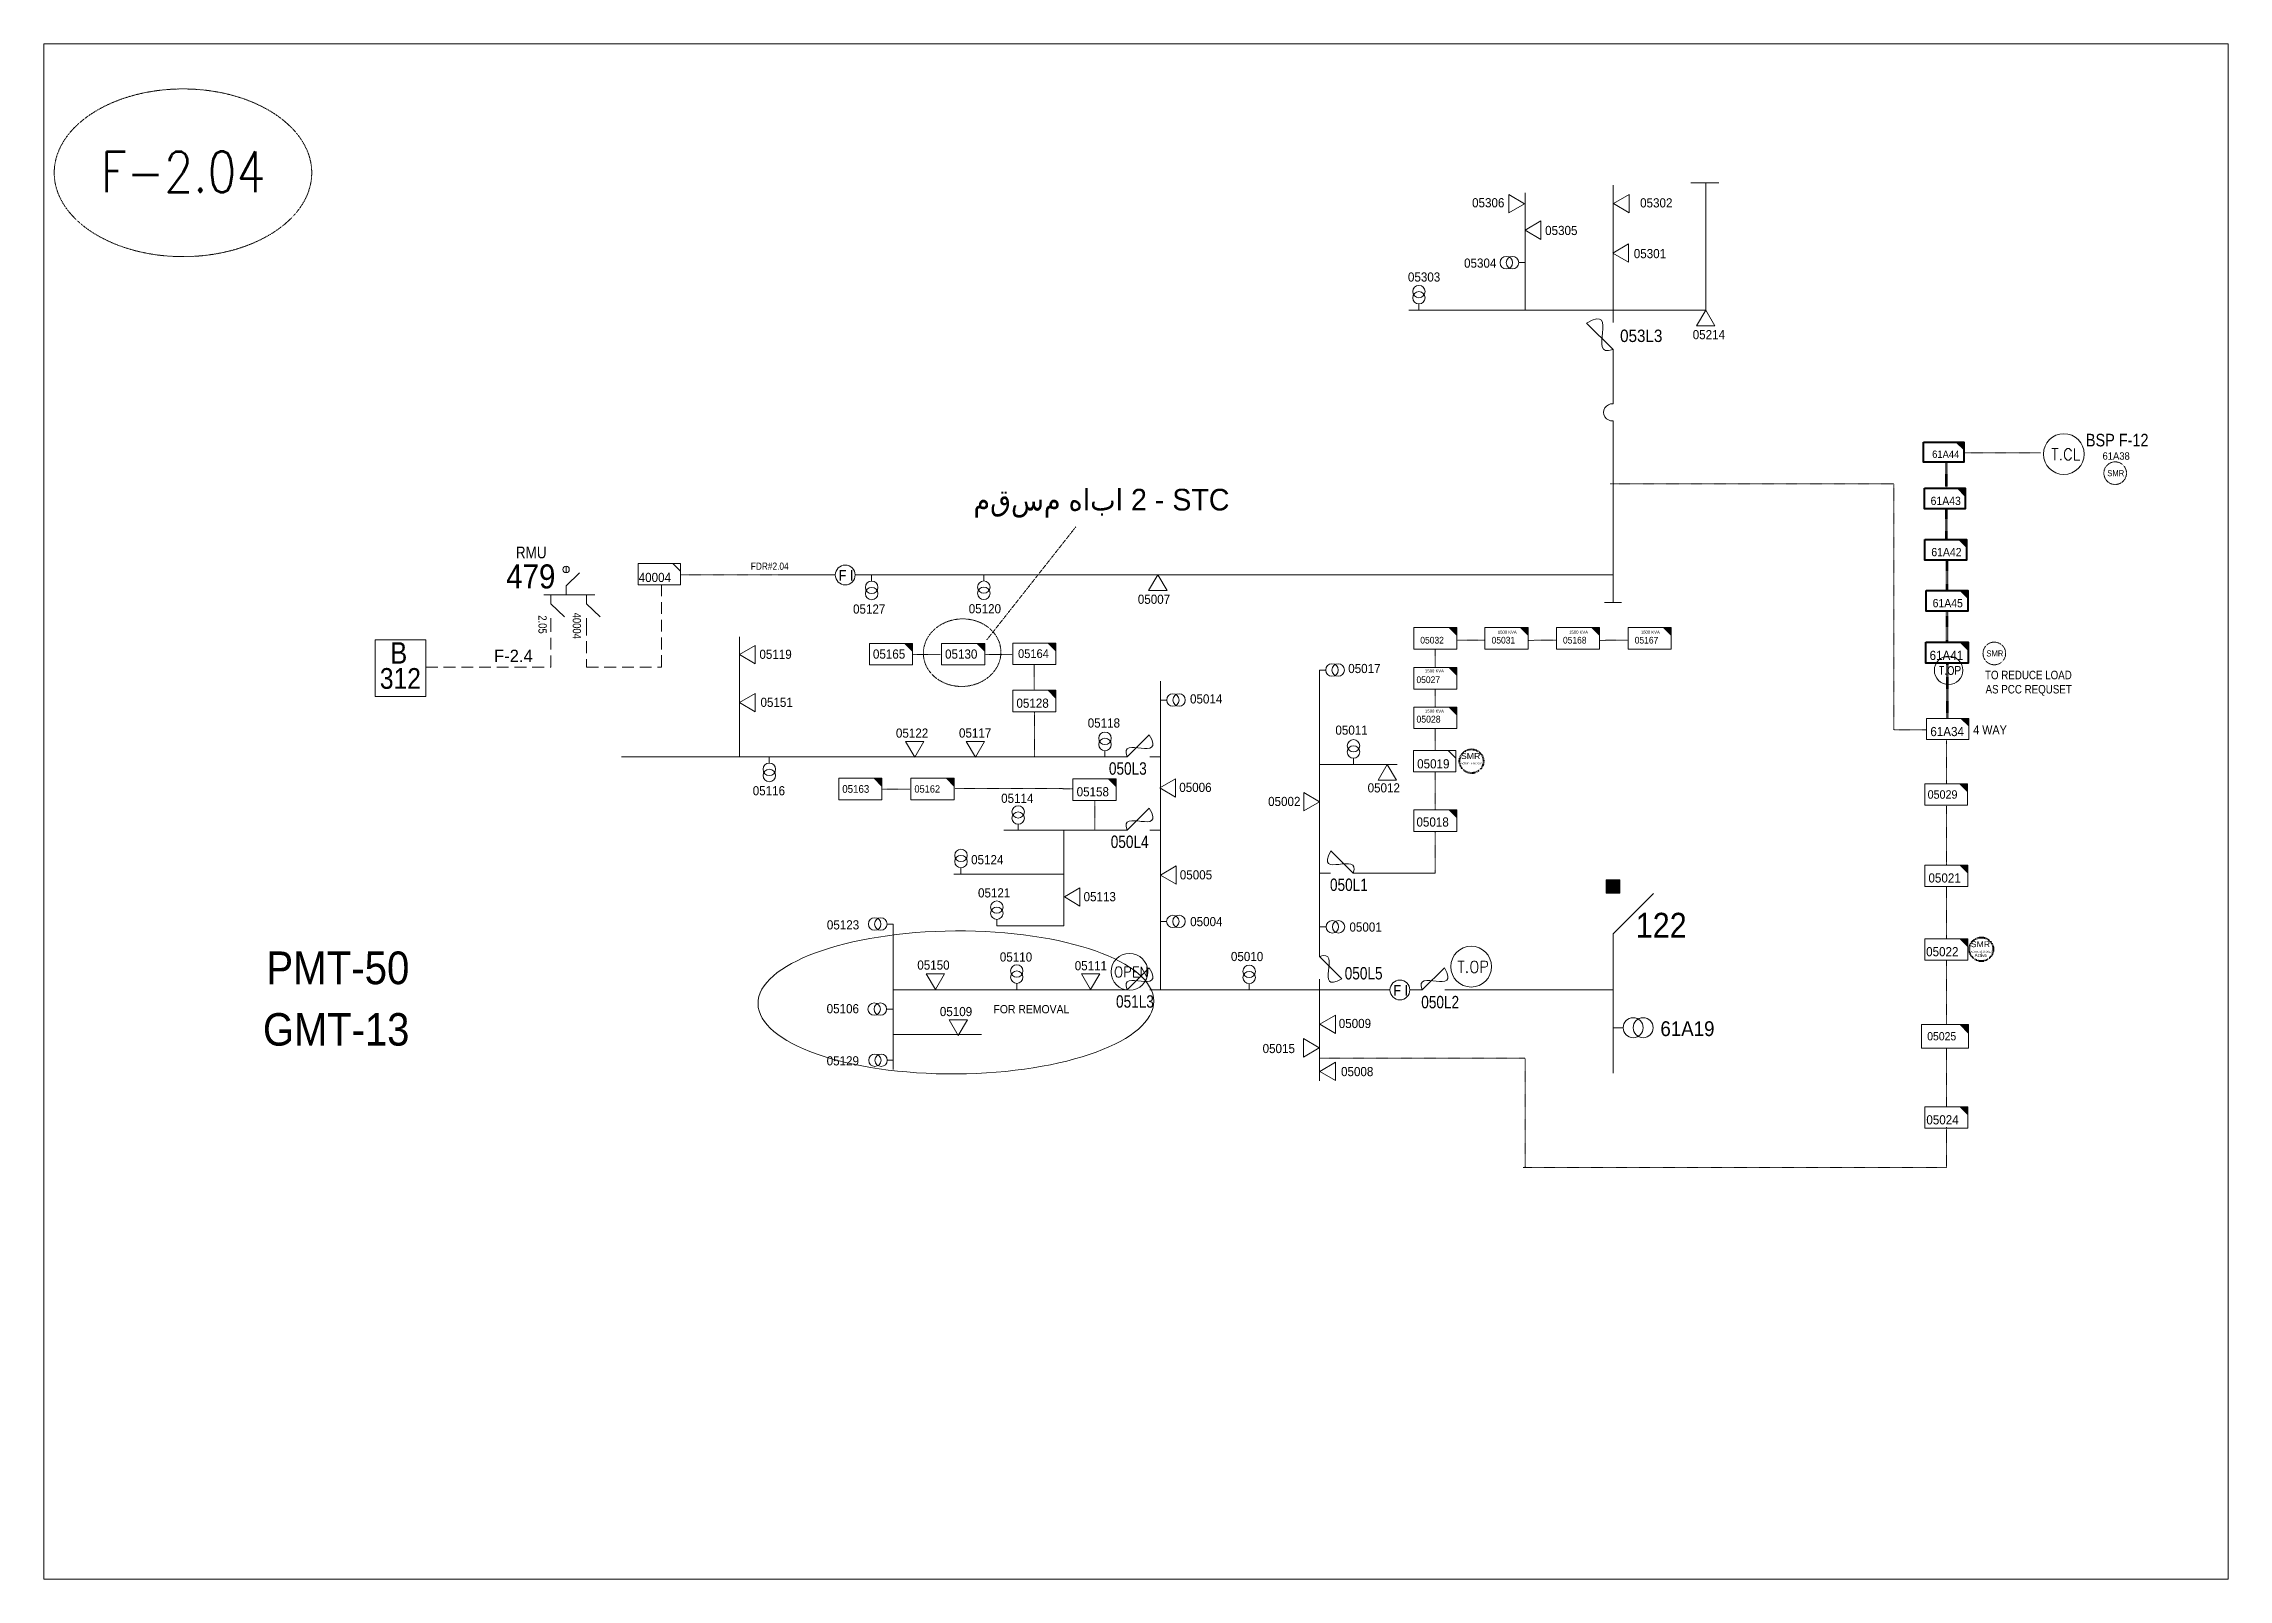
# Model space of a CAD drawing. Header units: metres. Extents: x 65984 to 144644, y -19036 to 23726.
# Drawn here: x 113699 to 114579, y 13125 to 13744 of the extents above; entities that cross this region are included whole.
import ezdxf
from ezdxf.enums import TextEntityAlignment as Align

# ---------------------------------------------------------------- set-up
doc = ezdxf.new("R2010")
doc.units = ezdxf.units.M
doc.header["$MEASUREMENT"] = 0
doc.linetypes.add('DGN Style 3', pattern=[0.013877, 0, -0.013877])
doc.linetypes.add('HIDDEN2', pattern=[2381.25, 1587.5, -793.75])
doc.layers.get('0').update_dxf_attribs({"color": 95, "lineweight": 40})
for name, color, linetype, lineweight in [('ABS', 7, 'Continuous', 40), ('ABS NUMBER', 112, 'Continuous', 30), ('d_eos', 111, 'Continuous', 40), ('d_eos no', 121, 'Continuous', 40), ('d_fco', 5, 'Continuous', 40), ('d_fco text', 95, 'Continuous', 40), ('d_oh branch', 94, 'Continuous', 40), ('d_switch', 95, 'Continuous', 40), ('d_tf', 1, 'Continuous', 40), ('d_tf no', 6, 'Continuous', 40), ('d_tf_200', 1, 'Continuous', 40), ('d_ug cable', 95, 'Continuous', 40), ('d_unit sub', 7, 'Continuous', 40), ('EARTH FAULT INDICATOR', 95, 'Continuous', 40), ('FDR  2  05', 154, 'Continuous', 40), ('fedr no', 95, 'Continuous', 40), ('GRID STATION 01', 7, 'Continuous', 40), ('Level 37', 7, 'Continuous', 0), ('O H MAIN FEEDER', 4, 'Continuous', 100), ('SW N O', 114, 'Continuous', 30)]:
    doc.layers.add(name, color=color, linetype=linetype, lineweight=lineweight)
doc.styles.add('NASKHF', font='naskhf.shx', dxfattribs={"height": 8})
doc.styles.get("Standard").update_dxf_attribs({"font": 'txt.shx'})
doc.styles.add('Style-Andalus', font='andlso.ttf')
doc.styles.add('Style-Arabic Transparent', font='arial.ttf')
doc.styles.add('Style-Arial', font='arial.ttf')
doc.styles.add('Style-ENGINEERING', font='ENGINEERING.shx')
doc.styles.add('Style-msdefault', font='msdefault.shx')
doc.styles.add('Style-STANDARD', font='STANDARD.shx')

msp = doc.modelspace()

# ---------------------------------------------------------------- texts
at = {"layer": 'ABS NUMBER', "color": 7, "lineweight": 13, "style": 'Style-Arial', "width": 0.88}
msp.add_text('122', height=10, dxfattribs=at).set_placement((114340.58, 13393.85), align=Align.TOP_LEFT)
at = {"layer": 'd_eos no', "color": 7, "linetype": 'Continuous', "lineweight": 13, "style": 'Style-Arial', "width": 0.88}
for s, height, p in [('479', 9.667, (113885.59, 13534.19)), ('PMT-50', 13.183, (113788.97, 13378.28))]:
    msp.add_text(s, height=height, dxfattribs=at).set_placement(p, align=Align.TOP_LEFT)
at = {"layer": 'd_eos no', "color": 7, "linetype": 'Continuous', "lineweight": 13, "insert": (113787.6, 13353.45), "char_height": 13.088, "attachment_point": 1, "style": 'NASKHF'}
msp.add_mtext('\\fArial|b0|i0|c178178|p39;\\H1x;\\W0.88;GMT-13\\P', dxfattribs=at)
at = {"layer": 'd_fco text', "color": 7, "linetype": 'Continuous', "lineweight": 13, "style": 'Style-msdefault'}
for s, height, width, p in [('053L3', 4.998, 0.916667, (114334.26, 13628.75)), ('050L3', 5, 0.82, (114128.36, 13454.48)), ('050L5', 5, 0.82, (114223.34, 13372.02)), ('051L3', 5, 0.82, (114131.23, 13360.64)), ('050L2', 5, 0.82, (114254.17, 13360.39))]:
    msp.add_text(s, height=height, dxfattribs=dict(at, width=width)).set_placement(p, align=Align.TOP_LEFT)
at = {"layer": 'd_fco text', "color": 7, "linetype": 'Continuous', "lineweight": 13, "ltscale": 0.49766, "style": 'Style-msdefault', "width": 0.82}
for p in [(114284.99, 13507.5), (114313.73, 13507.5), (114342.64, 13507.5), (114255.69, 13491.9), (114255.69, 13475.72)]:
    msp.add_text('1500 KVA', height=1.232, dxfattribs=at).set_placement(p, align=Align.TOP_LEFT)
at = {"layer": 'd_fco text', "color": 7, "linetype": 'Continuous', "lineweight": 13, "ltscale": 0.836683, "style": 'Style-msdefault', "width": 0.916667}
msp.add_text('4 WAY', height=3.547, dxfattribs=at).set_placement((114476.5, 13469.32), align=Align.TOP_LEFT)
at = {"layer": 'd_fco text', "color": 6, "linetype": 'Continuous', "lineweight": 13, "style": 'Style-msdefault', "width": 0.82}
msp.add_text('050L4', height=5, dxfattribs=at).set_placement((114129.1, 13424.96), align=Align.TOP_LEFT)
msp.add_text('050L1', height=5, rotation=359.96613, dxfattribs=at).set_placement((114232.65, 13407.64), align=Align.TOP_RIGHT)
at = {"layer": 'd_switch', "color": 2, "linetype": 'Continuous', "lineweight": 13, "style": 'Style-msdefault', "width": 0.857143}
msp.add_text('FDR#2.04', height=2.92, dxfattribs=at).set_placement((113984.11, 13534.92), align=Align.TOP_LEFT)
at = {"layer": 'd_switch', "color": 121, "linetype": 'Continuous', "lineweight": 13, "style": 'Style-ENGINEERING', "width": 0.857143}
for s, p in [('2.05', (113901.9, 13513.67)), ('40004', (113915.71, 13514.74))]:
    msp.add_text(s, height=3.316, rotation=270, dxfattribs=at).set_placement(p, align=Align.TOP_LEFT)
at = {"layer": 'd_switch', "color": 2, "linetype": 'Continuous', "lineweight": 13, "insert": (114516.2, 13491.35), "char_height": 3.43, "attachment_point": 3, "style": 'NASKHF'}
msp.add_mtext('\\FENGINEERING;\\H1x;\\W0.857143;TO REDUCE LOAD\\PAS PCC REQUSET', dxfattribs=at)
at = {"layer": 'd_tf no', "color": 6, "linetype": 'Continuous', "lineweight": 13, "style": 'Style-msdefault', "width": 0.945946}
for s, p in [('05306', (114287.66, 13681.7)), ('05302', (114355.34, 13681.66)), ('05304', (114284.43, 13657.39)), ('05303', (114261.82, 13651.79)), ('05214', (114376.53, 13628.58)), ('05002', (114205.5, 13440.56))]:
    msp.add_text(s, height=3.7, dxfattribs=at).set_placement(p, align=Align.TOP_RIGHT)
for s, height, p in [('05305', 3.7, (114304.07, 13670.54)), ('05301', 3.7, (114339.78, 13661.22)), ('40004', 3.7, (113938.96, 13530.79)), ('05127', 3.7, (114025.3, 13518.06)), ('05120', 3.7, (114071.89, 13518.17)), ('05007', 3.7, (114140.01, 13522)), ('05165', 3.7, (114033.31, 13499.92)), ('05130', 3.7, (114062.37, 13499.92)), ('05164', 3.533, (114091.76, 13500)), ('05032', 2.702, (114253.78, 13505.01)), ('05031', 2.702, (114282.5, 13505.01)), ('05168', 2.702, (114311.24, 13505.01)), ('05167', 2.702, (114340.15, 13505.01)), ('05017', 3.7, (114224.76, 13494.11)), ('05014', 3.7, (114161.03, 13481.87)), ('05027', 2.702, (114252.24, 13489.08)), ('05128', 3.7, (114091.12, 13480.14)), ('05118', 3.7, (114119.83, 13472.16)), ('05028', 2.763, (114252.24, 13473.22)), ('05011', 3.7, (114219.59, 13469.29)), ('61A34', 3.7, (114459.23, 13468.72)), ('05006', 3.7, (114156.7, 13446.22)), ('05012', 3.7, (114232.57, 13446.04)), ('05116', 3.7, (113984.9, 13444.88)), ('05163', 3.093, (114020.96, 13445.29)), ('05162', 2.942, (114050.02, 13445.22)), ('05114', 3.7, (114084.96, 13441.84)), ('05158', 3.7, (114115.36, 13444.46)), ('05029', 3.415, (114458.14, 13443.22)), ('05018', 3.7, (114252.24, 13432.28)), ('05124', 3.7, (114072.86, 13417.11)), ('05005', 3.7, (114156.92, 13411.01)), ('05121', 3.7, (114075.63, 13403.74)), ('05113', 3.7, (114118.16, 13402.2)), ('05021', 3.7, (114458.47, 13409.74)), ('05123', 3.7, (114014.76, 13390.86)), ('05004', 3.7, (114161.1, 13392.17)), ('05001', 3.7, (114225.25, 13389.97)), ('05150', 3.7, (114051.18, 13374.66)), ('05106', 3.7, (114014.67, 13357.09)), ('05009', 3.7, (114220.94, 13351.14)), ('61A19', 5.959, (114350.49, 13350.17)), ('05015', 3.7, (114190.27, 13341.05)), ('05025', 3.33, (114457.95, 13345.81)), ('05129', 3.7, (114014.67, 13336.09)), ('05008', 3.7, (114221.86, 13331.76)), ('05024', 3.7, (114457.62, 13312.33))]:
    msp.add_text(s, height=height, dxfattribs=at).set_placement(p, align=Align.TOP_LEFT)
at = {"layer": 'd_tf no', "color": 6, "linetype": 'Continuous', "lineweight": 40, "style": 'Style-msdefault', "width": 0.945946}
for s, height, p in [('61A44', 2.997, (114459.95, 13580.06)), ('61A43', 3.33, (114459.33, 13561.44)), ('61A42', 3.33, (114459.61, 13540.8)), ('61A45', 3.33, (114460.15, 13520.25))]:
    msp.add_text(s, height=height, dxfattribs=at).set_placement(p, align=Align.TOP_LEFT)
at = {"layer": 'd_tf no', "color": 2, "linetype": 'Continuous', "lineweight": 40, "style": 'Style-msdefault', "width": 0.945946}
for s, height, p in [('61A38', 2.997, (114528.59, 13579.34)), ('61A41', 3.7, (114458.93, 13499.39))]:
    msp.add_text(s, height=height, dxfattribs=at).set_placement(p, align=Align.TOP_LEFT)
at = {"layer": 'd_tf no', "color": 1, "linetype": 'Continuous', "lineweight": 40, "style": 'Style-msdefault', "width": 0.945946}
for p in [(114530.5, 13572.15), (114481.81, 13499.53)]:
    msp.add_text('SMR', height=2.428, dxfattribs=at).set_placement(p, align=Align.TOP_LEFT)
at = {"layer": 'd_tf no', "color": 2, "linetype": 'Continuous', "lineweight": 13, "width": 0.945946}
for s, height, style, p in [('مقسم هابا 2 - STC', 8.7115, 'Style-Arabic Transparent', (114073.78, 13564.62)), ('05022', 3.7, 'Style-msdefault', (114457.54, 13380.05)), ('05022', 3.7, 'Style-msdefault', (114457.54, 13380.05)), ('FOR REMOVAL', 3.3178, 'Style-msdefault', (114081.87, 13356.7))]:
    msp.add_text(s, height=height, dxfattribs=dict(at, style=style)).set_placement(p, align=Align.TOP_LEFT)
at = {"layer": 'd_tf no', "color": 6, "linetype": 'Continuous', "lineweight": 13, "style": 'Style-msdefault', "width": 0.945946}
for s, p in [('05119', (113987.59, 13496.13)), ('05151', (113988.03, 13476.79)), ('05122', (114042.57, 13464.39)), ('05117', (114067.97, 13464.44)), ('05110', (114084.43, 13374.22)), ('05010', (114177.51, 13374.41)), ('05111', (114114.59, 13370.7)), ('05109', (114060.27, 13352.24))]:
    msp.add_text(s, height=3.7, dxfattribs=at).set_placement(p)
at = {"layer": 'd_tf no', "color": 121, "linetype": 'Continuous', "lineweight": 13, "style": 'Style-msdefault', "width": 0.945946}
msp.add_text('05019', height=3.7, dxfattribs=at).set_placement((114252.52, 13455.72), align=Align.TOP_LEFT)
at = {"layer": 'd_tf no', "color": 121, "linetype": 'Continuous', "lineweight": 40, "insert": (114477.08, 13377.4), "char_height": 1.3176, "attachment_point": 1, "style": 'NASKHF'}
msp.add_mtext('\\Fmsdefault;\\H1x;\\W0.945946;Active\\P', dxfattribs=at)
at = {"layer": 'fedr no', "color": 6, "linetype": 'Continuous', "lineweight": 13, "style": 'Style-STANDARD', "width": 0.909091}
msp.add_text('F-2.04', height=16.374, dxfattribs=at).set_placement((113755.4, 13692.29), align=Align.MIDDLE_CENTER)
at = {"layer": 'GRID STATION 01', "color": 6, "linetype": 'Continuous', "lineweight": 13, "style": 'Style-msdefault', "width": 0.888889}
for s, height, p in [('B', 8.64, (113845.73, 13502.86)), ('312', 8.337, (113851.24, 13492.42))]:
    msp.add_text(s, height=height, dxfattribs=at).set_placement(p, align=Align.TOP_RIGHT)
at = {"layer": 'GRID STATION 01', "color": 6, "linetype": 'Continuous', "lineweight": 13, "style": 'Style-msdefault'}
msp.add_text('F-2.4', height=5, dxfattribs=at).set_placement((113896.29, 13499.83), align=Align.TOP_RIGHT)
at = {"layer": 'Level 37', "color": 55, "linetype": 'Continuous', "lineweight": 13, "style": 'Style-msdefault', "width": 0.857143}
msp.add_text('BSP F-12', height=5.073, dxfattribs=at).set_placement((114521.89, 13586.79), align=Align.TOP_LEFT)
at = {"layer": 'Level 37', "color": 7, "linetype": 'Continuous', "lineweight": 13, "style": 'Style-msdefault', "width": 0.86}
msp.add_text('RMU', height=4.737, rotation=0.00037, dxfattribs=at).set_placement((113901.87, 13541.37), align=Align.TOP_RIGHT)

# ---------------------------------------------------------------- blocks, each defined once
blk = doc.blocks.new('TF_8')
at = {"color": 0, "linetype": 'ByBlock', "lineweight": -2}
blk.add_line((6.3, 4.95), (9.9, 1.35), dxfattribs=at)
blk.add_3dface([(-10.1, 4.95), (9.9, 4.95), (9.9, -5.05), (-10.1, -5.05)], dxfattribs=at)
blk = doc.blocks.new('TFU_87')
at = {"layer": 'd_tf_200', "color": 6, "linetype": 'Continuous', "lineweight": 13}
blk.add_line((0, 10), (0, 0), dxfattribs=at)
at = {"layer": 'd_tf_200', "color": 6, "linetype": 'Continuous', "lineweight": 13, "extrusion": (0, 0, -1)}
for centre in [(0, 30), (0, 20)]:
    blk.add_circle(centre, 10, dxfattribs=at)
blk = doc.blocks.new('*U1012')
at = {"layer": 'd_fco', "color": 7, "linetype": 'Continuous', "lineweight": 13}
blk.add_line((-4.6, 4.21), (-10.13, 4.21), dxfattribs=at)
at = {"layer": 'd_fco', "color": 7, "linetype": 'Continuous', "lineweight": 13, "flags": 128}
blk.add_lwpolyline([(13.02, 4.21), (7.07, 4.21), (-4.4, -7.26)], dxfattribs=at)
at = {"layer": 'd_fco', "color": 7, "linetype": 'Continuous', "lineweight": 13}
blk.add_open_spline([(-4.4, -7.26), (-13, 7.69), (11.58, -7.67), (7.07, 4.21)], degree=3, dxfattribs=at)
blk = doc.blocks.new('ABS2_1_1')
at = {"color": 0, "linetype": 'ByBlock', "lineweight": -2, "ltscale": 500}
for q in [(-29900, 43500), (0, 0)]:
    blk.add_line((0, 13600), q, dxfattribs=at)
at = {"color": 0, "linetype": 'ByBlock', "lineweight": -2, "ltscale": 500, "flags": 128}
for points in [[(5000, 43600), (-5000, 43600), (-5000, 53600), (5000, 53600)], [(3791, 49653), (3791, 49653), (3791, 49653)]]:
    blk.add_lwpolyline(points, close=True, dxfattribs=at)
at = {"color": 0, "linetype": 'ByBlock', "lineweight": -2, "ltscale": 500}
for points in [[(5000, 43600), (-5000, 43600), (5000, 53600), (-5000, 53600)], [(3791, 49653), (3791, 49653), (3791, 49653)]]:
    blk.add_solid(points, dxfattribs=at)
blk = doc.blocks.new('exist.us-1000kva')
at = {"color": 0, "linetype": 'ByBlock', "lineweight": -2, "flags": 128}
blk.add_lwpolyline([(40, 12.9), (32.8, 20), (40, 20)], close=True, dxfattribs=at)
at = {"color": 0, "linetype": 'ByBlock', "lineweight": -2, "extrusion": (0, 0, -1)}
blk.add_solid([(-40, 12.9), (-32.8, 20), (-40, 20)], dxfattribs=at)
at = {"color": 0, "linetype": 'ByBlock', "lineweight": -2, "xscale": 2, "yscale": 2}
blk.add_blockref('TF_8', (20.2, 10.1), dxfattribs=at)
blk = doc.blocks.new('*U1006')
at = {"layer": 'EARTH FAULT INDICATOR', "color": 2, "linetype": 'Continuous', "lineweight": 13}
blk.add_circle((0.02, 0.13), 4, dxfattribs=at)
at = {"layer": 'EARTH FAULT INDICATOR', "color": 2, "lineweight": 13, "style": 'Style-Andalus', "width": 0.9}
blk.add_text('F I', height=4.234, dxfattribs=at).set_placement((-2.61, 2.11), align=Align.TOP_LEFT)
blk = doc.blocks.new('FUSE01')
at = {"color": 0, "linetype": 'ByBlock', "lineweight": -2}
blk.add_line((0, -17.15), (0, -22.55), dxfattribs=at)
at = {"color": 0, "linetype": 'ByBlock', "lineweight": -2, "flags": 128}
blk.add_lwpolyline([(0, 0.05), (0, -5.75), (-11.2, -16.95)], dxfattribs=at)
at = {"color": 0, "linetype": 'ByBlock', "lineweight": -2}
blk.add_open_spline([(-11.2, -16.95), (3.4, -25.35), (-11.6, -1.35), (0, -5.75)], degree=3, dxfattribs=at)
blk = doc.blocks.new('TRA1_732')
at = {"layer": 'd_tf', "color": 6, "linetype": 'Continuous', "lineweight": 13, "ltscale": 0.00031041, "extrusion": (0, 0, -1), "flags": 128}
blk.add_lwpolyline([(-10, -17), (0, 0), (10, -17)], close=True, dxfattribs=at)
blk = doc.blocks.new('TRA1_731')
at = {"layer": 'd_tf', "color": 6, "linetype": 'Continuous', "lineweight": 13, "ltscale": 0.00031041, "xscale": 1.000046566207833, "yscale": 1.000046566207833, "zscale": 1.000046566207833, "rotation": 180}
blk.add_blockref('TRA1_732', (0, 0), dxfattribs=at)
blk = doc.blocks.new('TRA1_734')
at = {"layer": 'd_tf', "color": 6, "linetype": 'Continuous', "lineweight": 13, "ltscale": 0.00031041, "flags": 128}
blk.add_lwpolyline([(10, -17), (0, 0), (-10, -17)], close=True, dxfattribs=at)
blk = doc.blocks.new('TRA1_733')
at = {"layer": 'd_tf', "color": 6, "linetype": 'Continuous', "lineweight": 13, "ltscale": 0.00031041, "xscale": 1.000046566207833, "yscale": 1.000046566207833, "zscale": 1.000046566207833, "rotation": 180}
blk.add_blockref('TRA1_734', (0, 0), dxfattribs=at)
blk = doc.blocks.new('TRA1_736')
at = {"layer": 'd_tf', "color": 6, "linetype": 'Continuous', "lineweight": 13, "ltscale": 0.00031041, "flags": 128}
blk.add_lwpolyline([(10, -17), (0, 0), (-10, -17)], close=True, dxfattribs=at)
blk = doc.blocks.new('TRA1_735')
at = {"layer": 'd_tf', "color": 6, "linetype": 'Continuous', "lineweight": 13, "ltscale": 0.00031041, "xscale": 1.000046566207833, "yscale": 1.000046566207833, "zscale": 1.000046566207833, "rotation": 180}
blk.add_blockref('TRA1_736', (0, 0), dxfattribs=at)
blk = doc.blocks.new('TRA1_738')
at = {"layer": 'd_tf', "color": 6, "linetype": 'Continuous', "lineweight": 13, "ltscale": 0.00033988, "flags": 128}
blk.add_lwpolyline([(10, -17), (0, 0), (-10, -17)], close=True, dxfattribs=at)
blk = doc.blocks.new('TRA1_737')
at = {"layer": 'd_tf', "color": 6, "linetype": 'Continuous', "lineweight": 13, "ltscale": 0.00033988, "xscale": 1.000046566207833, "yscale": 1.000046566207833, "zscale": 1.000046566207833, "rotation": 180}
blk.add_blockref('TRA1_738', (0, 0), dxfattribs=at)
blk = doc.blocks.new('TRA1_740')
at = {"layer": 'd_tf', "color": 6, "linetype": 'Continuous', "lineweight": 13, "ltscale": 0.00033988, "extrusion": (0, 0, -1), "flags": 128}
blk.add_lwpolyline([(-10, -17), (0, 0), (10, -17)], close=True, dxfattribs=at)
blk = doc.blocks.new('TRA1_739')
at = {"layer": 'd_tf', "color": 6, "linetype": 'Continuous', "lineweight": 13, "ltscale": 0.00033988, "xscale": 1.000046566207833, "yscale": 1.000046566207833, "zscale": 1.000046566207833, "rotation": 180}
blk.add_blockref('TRA1_740', (0, 0), dxfattribs=at)
blk = doc.blocks.new('TRA1_742')
at = {"layer": 'd_tf', "color": 6, "linetype": 'Continuous', "lineweight": 13, "ltscale": 0.00033988, "extrusion": (0, 0, -1), "flags": 128}
blk.add_lwpolyline([(-10, -17), (0, 0), (10, -17)], close=True, dxfattribs=at)
blk = doc.blocks.new('TRA1_741')
at = {"layer": 'd_tf', "color": 6, "linetype": 'Continuous', "lineweight": 13, "ltscale": 0.00033988, "xscale": 1.000046566207833, "yscale": 1.000046566207833, "zscale": 1.000046566207833, "rotation": 180}
blk.add_blockref('TRA1_742', (0, 0), dxfattribs=at)
blk = doc.blocks.new('TRA1_744')
at = {"layer": 'd_tf', "color": 6, "linetype": 'Continuous', "lineweight": 13, "ltscale": 0.00033988, "extrusion": (0, 0, -1), "flags": 128}
blk.add_lwpolyline([(-10, -17), (0, 0), (10, -17)], close=True, dxfattribs=at)
blk = doc.blocks.new('TRA1_743')
at = {"layer": 'd_tf', "color": 6, "linetype": 'Continuous', "lineweight": 13, "ltscale": 0.00033988, "xscale": 1.000046566207833, "yscale": 1.000046566207833, "zscale": 1.000046566207833, "rotation": 180}
blk.add_blockref('TRA1_744', (0, 0), dxfattribs=at)
blk = doc.blocks.new('TRA1_746')
at = {"layer": 'd_tf', "color": 6, "linetype": 'Continuous', "lineweight": 13, "ltscale": 0.00033988, "extrusion": (0, 0, -1), "flags": 128}
blk.add_lwpolyline([(-10, -17), (0, 0), (10, -17)], close=True, dxfattribs=at)
blk = doc.blocks.new('TRA1_745')
at = {"layer": 'd_tf', "color": 6, "linetype": 'Continuous', "lineweight": 13, "ltscale": 0.00033988, "xscale": 1.000046566207833, "yscale": 1.000046566207833, "zscale": 1.000046566207833, "rotation": 180}
blk.add_blockref('TRA1_746', (0, 0), dxfattribs=at)
blk = doc.blocks.new('*U3828')
at = {"color": 2, "linetype": 'DGN Style 3'}
blk.add_circle((0, 0), 40.1, dxfattribs=at)
at = {"color": 1, "style": 'Style-ENGINEERING', "width": 1.09375}
blk.add_text('SMR', height=20.04, dxfattribs=at).set_placement((29.5, 7.3), align=Align.RIGHT)
at = {"color": 7, "true_color": 0xffffff, "insert": (-35.1, -5.1), "char_height": 5.833, "width": 324.554, "attachment_point": 1}
blk.add_mtext('\\fCalibri|b0|i0|c178178|p39;ACTIVE 18.09.2023\\P', dxfattribs=at)
blk = doc.blocks.new('*U1280')
at = {"layer": 'SW N O', "color": 1, "lineweight": 13}
blk.add_circle((0, 0), 16.8, dxfattribs=at)
at = {"layer": 'SW N O', "color": 1, "lineweight": 13, "style": 'Style-STANDARD'}
blk.add_text('T.CL', height=9.6, dxfattribs=at).set_placement((1.7, -0.2), align=Align.MIDDLE_CENTER)
blk = doc.blocks.new('*U4150')
at = {"layer": 'SW N O', "color": 121, "lineweight": 13}
blk.add_circle((0, 0), 16.8, dxfattribs=at)
at = {"layer": 'SW N O', "color": 121, "lineweight": 13, "style": 'Style-STANDARD'}
blk.add_text('T.OP', height=9.6, dxfattribs=at).set_placement((1.7, -0.2), align=Align.MIDDLE_CENTER)
blk = doc.blocks.new('*U4411')
at = {"layer": 'SW N O', "color": 131, "lineweight": 13}
blk.add_circle((0, 0), 16.8, dxfattribs=at)
at = {"layer": 'SW N O', "color": 131, "lineweight": 13, "style": 'Style-STANDARD'}
blk.add_text('OPEN', height=9.6, dxfattribs=at).set_placement((1.7, -0.2), align=Align.MIDDLE_CENTER)

# ---------------------------------------------------------------- linework, layer by layer
at = {"layer": 'd_eos', "color": 7, "linetype": 'Continuous', "lineweight": 13, "ltscale": 0.393194}
for p, q in [((113909.73, 13531.06), (113909.73, 13533.25)), ((113909.73, 13525.49), (113915.16, 13530.76)), ((113909.73, 13521.89), (113909.73, 13525.49)), ((113900.71, 13521.91), (113921.24, 13521.91)), ((113903.59, 13521.88), (113903.59, 13518.28)), ((113903.59, 13518.28), (113909.02, 13513.01)), ((113917.96, 13521.91), (113917.96, 13518.31)), ((113917.96, 13518.31), (113923.39, 13513.04)), ((113903.59, 13512.51), (113903.59, 13510.32)), ((113917.96, 13512.54), (113917.96, 13510.35))]:
    msp.add_line(p, q, dxfattribs=at)
at = {"layer": 'd_oh branch', "color": 6, "linetype": 'Continuous', "lineweight": 13}
for p, q in [((114295.96, 13683.86), (114295.96, 13636.57)), ((114331.41, 13686.99), (114331.41, 13636.71)), ((114374.06, 13687.87), (114362.76, 13687.87)), ((114368.78, 13687.87), (114368.78, 13636.57)), ((114249.19, 13636.57), (114368.78, 13636.57)), ((114331.41, 13620.77), (114331.41, 13598.84)), ((114331.41, 13592.02), (114331.41, 13529.93)), ((114328.01, 13518.8), (114334.77, 13518.8)), ((113979.52, 13456.63), (113979.52, 13505.07)), ((114213.21, 13491.64), (114213.21, 13380.87)), ((114149.1, 13487.18), (114149.1, 13362.79)), ((113932.01, 13456.63), (114130.94, 13456.63)), ((114213.21, 13453.63), (114244.52, 13453.63)), ((114131.58, 13427.11), (114085.97, 13427.11)), ((114110.14, 13427.11), (114110.14, 13388.67)), ((114110.14, 13409.43), (114065.89, 13409.43)), ((114230, 13409.8), (114259.77, 13409.8)), ((114041.5, 13330.79), (114041.5, 13389.34)), ((114110.14, 13388.67), (114083.23, 13388.67)), ((114131.03, 13362.79), (114041.5, 13362.79)), ((114241.58, 13362.79), (114149.1, 13362.79)), ((114213.21, 13362.79), (114213.21, 13326.23)), ((114251.11, 13362.79), (114249.58, 13362.79)), ((114331.41, 13362.79), (114267.95, 13362.79)), ((114041.5, 13344.79), (114076.99, 13344.79))]:
    msp.add_line(p, q, dxfattribs=at)
msp.add_arc((114331.07, 13595.43), 3.43, 84.35972, 275.64021, dxfattribs=at)
at = {"layer": 'd_ug cable', "color": 2, "linetype": 'DGN Style 3', "lineweight": 13}
msp.add_line((114079.18, 13503.8), (114115.05, 13549.33), dxfattribs=at)
at = {"layer": 'd_ug cable', "color": 6, "linetype": 'DGN Style 3', "lineweight": 13}
for p, q in [((113994.99, 13529.93), (113955.83, 13529.93)), ((114259.75, 13492.89), (114259.76, 13500.06)), ((114279.83, 13503.61), (114268.55, 13503.61)), ((114308.57, 13503.61), (114297.21, 13503.6)), ((114337.48, 13503.61), (114325.95, 13503.6)), ((114060.56, 13497.93), (114049.28, 13497.93)), ((114089.63, 13497.93), (114078.35, 13497.93)), ((114098.31, 13483.5), (114098.31, 13493.83)), ((114259.75, 13476.78), (114259.76, 13483.95)), ((114098.34, 13456.63), (114098.34, 13474.81)), ((114259.75, 13459.19), (114259.76, 13468.37)), ((114465.75, 13445.98), (114465.75, 13463.36)), ((114259.77, 13435.48), (114259.77, 13450.66)), ((114048.21, 13443.6), (114036.93, 13443.6)), ((114113.89, 13443.85), (114066.45, 13443.94)), ((114122.69, 13427.11), (114122.71, 13438.99)), ((114465.75, 13412.92), (114465.75, 13436.96)), ((114259.77, 13409.8), (114259.77, 13426.64))]:
    msp.add_line(p, q, dxfattribs=at)
at = {"layer": 'd_ug cable', "color": 6, "linetype": 'DGN Style 3', "lineweight": 13, "flags": 128}
for points in [[(114503.57, 13579.18), (114472.71, 13579.18)], [(114444.52, 13566.69), (114330.19, 13566.69)], [(114444.52, 13566.69), (114444.52, 13467.57), (114457.48, 13467.57)], [(114465.75, 13383.22), (114465.75, 13404.4)], [(114465.75, 13348.83), (114465.75, 13374.72)], [(114213.21, 13335.26), (114295.97, 13335.25), (114295.97, 13291.29)], [(114465.69, 13315.77), (114465.74, 13339.23)], [(114465.71, 13291.21), (114465.74, 13307.49)], [(114465.71, 13291.21), (114295.14, 13291.21)]]:
    msp.add_lwpolyline(points, dxfattribs=at)
at = {"layer": 'd_ug cable', "color": 6, "linetype": 'DGN Style 3', "lineweight": 100, "flags": 128}
for points in [[(114465.76, 13564.83), (114465.76, 13575.34)], [(114465.79, 13544.34), (114465.79, 13556.61)], [(114465.95, 13523.86), (114465.95, 13536.22)], [(114466.07, 13502.97), (114466.07, 13515.33)], [(114466.11, 13472.4), (114466.11, 13494.34)]]:
    msp.add_lwpolyline(points, dxfattribs=at)
at = {"layer": 'd_ug cable', "color": 6, "linetype": 'HIDDEN2', "lineweight": 13, "ltscale": 0.003}
for points in [[(113917.96, 13510.35), (113917.96, 13492.82), (113948.13, 13492.82), (113948.13, 13525.78)], [(113853.24, 13492.76), (113903.59, 13492.76), (113903.59, 13510.32)]]:
    msp.add_lwpolyline(points, dxfattribs=at)
at = {"layer": 'd_ug cable', "color": 2, "linetype": 'DGN Style 3', "lineweight": 13}
for centre in [(114533.68, 13570.93), (114484.99, 13498.32)]:
    msp.add_circle(centre, 4.56, dxfattribs=at)
at = {"layer": 'd_ug cable', "color": 2, "linetype": 'Continuous', "lineweight": 0}
msp.add_ellipse((114066.72, 13357.76), major_axis=(79.7, 0.51), ratio=0.361282, dxfattribs=at)
at = {"layer": 'FDR  2  05', "color": 6, "linetype": 'Continuous', "lineweight": 13}
msp.add_point((114110.14, 13427.11), dxfattribs=at)
at = {"layer": 'fedr no', "color": 82, "linetype": 'DGN Style 3', "lineweight": 13, "true_color": 0x1dc70e}
msp.add_ellipse((113755.4, 13691.92), major_axis=(51.86, 0), ratio=0.651175, dxfattribs=at)
at = {"layer": 'fedr no', "color": 2, "linetype": 'DGN Style 3', "lineweight": 13}
msp.add_ellipse((114069.24, 13498.63), major_axis=(15.6, 0.87), ratio=0.870376, dxfattribs=at)
at = {"layer": 'GRID STATION 01', "color": 6, "lineweight": 13, "ltscale": 0.379284, "flags": 128}
msp.add_lwpolyline([(113832.75, 13481.04), (113832.75, 13503.78), (113853.24, 13503.78), (113853.24, 13481.04)], close=True, dxfattribs=at)
at = {"layer": 'O H MAIN FEEDER', "color": 6, "lineweight": 13, "ltscale": 0.488306}
for p, q in [((113995, 13529.93), (114018.16, 13529.93)), ((114026.16, 13529.93), (114331.41, 13529.93)), ((114331.41, 13529.93), (114331.41, 13518.81))]:
    msp.add_line(p, q, dxfattribs=at)
at = {"layer": 'O H MAIN FEEDER', "color": 6, "lineweight": 13, "ltscale": 0.707779}
msp.add_line((114331.41, 13377.97), (114331.41, 13329.29), dxfattribs=at)
at = {"layer": 'O H MAIN FEEDER', "color": 140, "linetype": 'Continuous', "lineweight": 13, "flags": 128}
msp.add_lwpolyline([(113699.3, 13743.91), (114579.25, 13743.91), (114579.25, 13125.41), (113699.3, 13125.41)], close=True, dxfattribs=at)
at = {"layer": 'O H MAIN FEEDER', "color": 6, "lineweight": 13, "ltscale": 0.356433}
msp.add_circle((113909.73, 13532.16), 1.29, dxfattribs=at)

# ---------------------------------------------------------------- block references
at = {"color": 1, "xscale": 0.12, "yscale": 0.12, "zscale": 0.12}
for p in [(114274.42, 13454.91), (114479.76, 13379.15)]:
    msp.add_blockref('*U3828', p, dxfattribs=at)
at = {"layer": 'ABS', "color": 7, "linetype": 'Continuous', "lineweight": 13, "ltscale": 0.812883, "xscale": 0.0005446322480400587, "yscale": -0.0005446322480400591, "zscale": 0.000360672857092237, "rotation": 180.0000068769633}
msp.add_blockref('ABS2_1_1', (114331.41, 13377.97), dxfattribs=at)
at = {"layer": 'd_fco', "color": 7, "linetype": 'Continuous', "lineweight": 13}
for name, p, xscale, yscale, zscale, rotation in [('*U1012', (114327.51, 13627.32), 0.9267218612652155, 0.9267218612652155, 0.9267218612652155, 270.0000000006), ('FUSE01', (114131.06, 13456.63), 0.8, -0.8, 0.4267622666565712, 269.9999999999999), ('FUSE01', (114213.21, 13380.83), 0.8, -0.8, 0.4267622666565712, 180), ('FUSE01', (114131.06, 13362.79), 0.8, -0.8, 0.4267622666565712, 269.9999999999999), ('FUSE01', (114249.91, 13362.79), 0.8, -0.8, 0.4267622666565712, 269.9999999999999)]:
    msp.add_blockref(name, p, dxfattribs=dict(at, xscale=xscale, yscale=yscale, zscale=zscale, rotation=rotation))
at = {"layer": 'd_fco', "color": 6, "linetype": 'Continuous', "lineweight": 13, "xscale": 0.8}
for p, yscale, zscale, rotation in [((114131.06, 13427.11), -0.8, 0.4267622666565712, 269.9999999999999), ((114231.31, 13409.8), 0.8, 0.1205302691593963, 269.9998055103212)]:
    msp.add_blockref('FUSE01', p, dxfattribs=dict(at, yscale=yscale, zscale=zscale, rotation=rotation))
at = {"layer": 'd_tf', "color": 6, "linetype": 'Continuous', "lineweight": 13, "ltscale": 0.00031041}
for name, p, xscale, yscale, zscale, rotation in [('TRA1_733', (114295.8, 13679.47), 0.37, 0.37, 0.37, 89.99999999999997), ('TRA1_733', (114296.01, 13668.8), 0.37, 0.37, 0.37, 270.000121606362), ('TRA1_735', (114331.33, 13659.56), 0.3699999999999998, 0.3699999999999998, 0.3699999999999998, 270.0000254228157)]:
    msp.add_blockref(name, p, dxfattribs=dict(at, xscale=xscale, yscale=yscale, zscale=zscale, rotation=rotation))
at = {"layer": 'd_tf', "color": 6, "linetype": 'Continuous', "lineweight": 13, "ltscale": 0.00031041, "extrusion": (0, 0, -1)}
for name, p, xscale, yscale, zscale, rotation in [('TRA1_733', (-114331.57, 13679.51), 0.37, 0.37, 0.37, 90.00007752221121), ('TRA1_731', (-114368.77, 13636.56), 0.3700000000000001, 0.3700000000000001, 0.3700000000000001, 179.9999883213208)]:
    msp.add_blockref(name, p, dxfattribs=dict(at, xscale=xscale, yscale=yscale, zscale=zscale, rotation=rotation))
at = {"layer": 'd_tf', "color": 6, "linetype": 'Continuous', "lineweight": 13, "ltscale": 0.00033988, "xscale": 0.37, "yscale": 0.37, "zscale": 0.37}
for p, rotation in [((114148.06, 13529.92), 179.9999999999999), ((113979.53, 13497.87), 269.9999999999999), ((113979.53, 13478.52), 269.9999999999999), ((114148.9, 13444.16), 270), ((114240.45, 13453.62), 180), ((114149.11, 13409.05), 269.9999999999999), ((114110.41, 13400.25), 269.9999999999999), ((114213.37, 13348.96), 269.9999999999999), ((114213.37, 13330), 269.9999999999999)]:
    msp.add_blockref('TRA1_737', p, dxfattribs=dict(at, rotation=rotation))
at = {"layer": 'd_tf', "color": 6, "linetype": 'Continuous', "lineweight": 13, "ltscale": 0.00033988, "extrusion": (0, 0, -1)}
for name, p, xscale, yscale, zscale, rotation in [('TRA1_737', (-114050.13, 13456.61), 0.37, 0.37, 0.37, 359.9999999999999), ('TRA1_737', (-114074.56, 13456.61), 0.37, 0.37, 0.37, 359.9999999999999), ('TRA1_745', (-114213.21, 13438.61), 0.3699999999999997, 0.3699999999999997, 0.3699999999999997, 270.0000066780336), ('TRA1_743', (-114067.69, 13344.5), 0.3700000000000001, 0.3700000000000001, 0.3700000000000001, 359.9999437561426), ('TRA1_739', (-114213.06, 13339.48), 0.3700000000000001, 0.3700000000000001, 0.3700000000000001, 270.0000073159424)]:
    msp.add_blockref(name, p, dxfattribs=dict(at, xscale=xscale, yscale=yscale, zscale=zscale, rotation=rotation))
at = {"layer": 'd_tf', "color": 6, "linetype": 'Continuous', "lineweight": 13, "ltscale": 0.00033988, "extrusion": (0, 0, -1), "xscale": 0.37, "yscale": 0.37, "zscale": 0.37}
for name, p in [('TRA1_741', (-114058.5, 13362.94)), ('TRA1_737', (-114121.01, 13362.94))]:
    msp.add_blockref(name, p, dxfattribs=at)
at = {"layer": 'd_tf_200', "color": 6, "linetype": 'Continuous', "lineweight": 13}
for p, xscale, yscale, zscale, rotation in [((114295.92, 13655.73), 0.25, 0.25, 0.25, 90.00001167867917), ((114032.78, 13529.93), 0.25, 0.25, 0.25, 179.9999999999999), ((114077.98, 13530.05), 0.25, 0.25, 0.25, 179.9999999999999), ((114213.21, 13491.64), 0.2500000000000002, 0.2500000000000002, 0.2500000000000002, 270.0000006402663), ((114149.14, 13479.55), 0.25, 0.25, 0.25, 269.9999999999998), ((114126.77, 13456.64), 0.25, 0.25, 0.25, 359.9999999999999), ((114226.87, 13453.63), 0.25, 0.25, 0.25, 359.9999999999998), ((113991.57, 13456.65), 0.25, 0.25, 0.25, 179.9999999999999), ((114091.81, 13427), 0.25, 0.25, 0.25, 359.9999999999999), ((114068.77, 13409.48), 0.25, 0.25, 0.25, 359.9999999999999), ((114083.23, 13388.67), 0.25, 0.25, 0.25, 359.9999999999999), ((114149.1, 13390.39), 0.25, 0.25, 0.25, 269.9999999999998), ((114213.36, 13388.22), 0.25, 0.25, 0.25, 269.9999999999998), ((114331.48, 13347.59), 0.4026275000000004, 0.4026275000000004, 0.4026275000000004, 270.0001940511205), ((114041.6, 13334.46), 0.25, 0.25, 0.25, 89.9999999999998)]:
    msp.add_blockref('TFU_87', p, dxfattribs=dict(at, xscale=xscale, yscale=yscale, zscale=zscale, rotation=rotation))
at = {"layer": 'd_tf_200', "color": 6, "linetype": 'Continuous', "lineweight": 13, "extrusion": (0, 0, -1)}
for p, xscale, yscale, zscale, rotation in [((-114253.24, 13636.57), 0.25, 0.25, 0.25, 359.9999883213206), ((-114041.5, 13389.34), 0.2500000000000001, 0.2500000000000001, 0.2500000000000001, 270.0001871742572), ((-114091.24, 13362.93), 0.25, 0.25, 0.25, 359.9999999999999), ((-114184.85, 13362.77), 0.25, 0.25, 0.25, 359.999999611727), ((-114041.31, 13355.09), 0.25, 0.25, 0.25, 269.9999999999998)]:
    msp.add_blockref('TFU_87', p, dxfattribs=dict(at, xscale=xscale, yscale=yscale, zscale=zscale, rotation=rotation))
at = {"layer": 'd_unit sub', "color": 6, "linetype": 'Continuous', "lineweight": 40, "rotation": 359.9999999999999}
for p, xscale, yscale, zscale in [((114456.44, 13575.34), 0.4068778722572529, 0.4068778722572529, 0.3218256929083869), ((114456.84, 13556.61), 0.4107072928013987, 0.4107072928013987, 0.357584103231541), ((114457.03, 13535.89), 0.4192532682146921, 0.4192532682146921, 0.357584103231541), ((114457.57, 13515.33), 0.4192532682146921, 0.4192532682146921, 0.357584103231541)]:
    msp.add_blockref('exist.us-1000kva', p, dxfattribs=dict(at, xscale=xscale, yscale=yscale, zscale=zscale))
at = {"layer": 'd_unit sub', "color": 6, "linetype": 'Continuous', "lineweight": 13, "rotation": 359.9999999999999}
for name, p, xscale, yscale, zscale in [('TF_8', (113947.33, 13530.33), 0.8535245333131425, 0.8535245333131425, 0.4267622666565712), ('exist.us-1000kva', (114251.12, 13500.06), 0.4344008518096042, 0.4344008518096042, 0.4267622666565712), ('exist.us-1000kva', (114279.84, 13500.06), 0.4344008518096042, 0.4344008518096042, 0.4267622666565712), ('exist.us-1000kva', (114308.58, 13500.06), 0.4344008518096042, 0.4344008518096042, 0.4267622666565712), ('exist.us-1000kva', (114337.48, 13500.06), 0.4344008518096042, 0.4344008518096042, 0.4267622666565712), ('exist.us-1000kva', (114031.93, 13493.68), 0.4344008518096042, 0.4344008518096042, 0.4267622666565712), ('exist.us-1000kva', (114060.99, 13493.68), 0.4344008518096042, 0.4344008518096042, 0.4267622666565712), ('exist.us-1000kva', (114089.63, 13493.83), 0.4344008518096042, 0.4344008518096042, 0.4267622666565712), ('exist.us-1000kva', (114251.12, 13483.95), 0.4344008518096042, 0.4344008518096042, 0.4267622666565712), ('exist.us-1000kva', (114089.65, 13474.81), 0.4344008518096042, 0.4344008518096042, 0.4267622666565712), ('exist.us-1000kva', (114251.12, 13468.05), 0.4344008518096042, 0.4344008518096042, 0.4267622666565712), ('exist.us-1000kva', (114457.74, 13463.67), 0.4244821184432896, 0.4244821184432896, 0.3973156702572678), ('exist.us-1000kva', (114019.58, 13439.36), 0.4344008518096042, 0.4344008518096042, 0.4267622666565712), ('exist.us-1000kva', (114048.64, 13439.36), 0.4344008518096042, 0.4344008518096042, 0.4267622666565712), ('exist.us-1000kva', (114113.89, 13439.12), 0.4344008518096042, 0.4344008518096042, 0.4267622666565712), ('exist.us-1000kva', (114456.96, 13437.18), 0.4317142677787972, 0.4317142677787972, 0.3840860399909141), ('exist.us-1000kva', (114251.12, 13426.64), 0.4344008518096042, 0.4344008518096042, 0.4267622666565712), ('exist.us-1000kva', (114457, 13404.4), 0.4344008518096042, 0.4344008518096042, 0.4267622666565712), ('exist.us-1000kva', (114455.7, 13339.35), 0.4736054370602187, 0.4736054370602187, 0.3840860399909141), ('exist.us-1000kva', (114457, 13307.08), 0.4344008518096042, 0.4344008518096042, 0.4267622666565712)]:
    msp.add_blockref(name, p, dxfattribs=dict(at, xscale=xscale, yscale=yscale, zscale=zscale))
at = {"layer": 'd_unit sub', "color": 2, "linetype": 'Continuous', "lineweight": 40, "xscale": 0.4244821184432896, "yscale": 0.4244821184432896, "zscale": 0.3973156702572678, "rotation": 359.9999999999999}
msp.add_blockref('exist.us-1000kva', (114457.44, 13494.34), dxfattribs=at)
at = {"layer": 'd_unit sub', "color": 2, "linetype": 'Continuous', "lineweight": 13, "zscale": 0.4267622666565712}
for name, p, xscale, yscale, rotation in [('TF_8', (114259.63, 13454.97), 0.8535245333131426, 0.8535245333131426, 7.315421485037902e-06), ('exist.us-1000kva', (114457, 13374.72), 0.4344008518096042, 0.4344008518096042, 359.9999999999999), ('exist.us-1000kva', (114457, 13374.72), 0.4344008518096042, 0.4344008518096042, 359.9999999999999)]:
    msp.add_blockref(name, p, dxfattribs=dict(at, xscale=xscale, yscale=yscale, rotation=rotation))
at = {"layer": 'EARTH FAULT INDICATOR', "color": 2, "linetype": 'Continuous', "lineweight": 13}
for p in [(114022.14, 13529.79), (114245.56, 13362.65)]:
    msp.add_blockref('*U1006', p, dxfattribs=at)
at = {"layer": 'SW N O', "color": 1, "lineweight": 13, "xscale": 0.4889335390378037, "yscale": 0.4889335390378037, "zscale": 0.4889335390378037}
msp.add_blockref('*U1280', (114512.99, 13578.62), dxfattribs=at)
at = {"layer": 'SW N O', "color": 121, "lineweight": 13}
for p, xscale, yscale, zscale in [((114466.57, 13491.52), 0.3412902087863298, 0.3412902087863298, 0.3412902087863298), ((114274.26, 13372.18), 0.4889335390378037, 0.4889335390378037, 0.4889335390378037)]:
    msp.add_blockref('*U4150', p, dxfattribs=dict(at, xscale=xscale, yscale=yscale, zscale=zscale))
at = {"layer": 'SW N O', "color": 131, "lineweight": 13, "xscale": 0.4400401851340234, "yscale": 0.4400401851340234, "zscale": 0.4400401851340234}
msp.add_blockref('*U4411', (114136.63, 13370.1), dxfattribs=at)

msp.set_redraw_order([(e.dxf.handle, doc.entitydb.next_handle()) for e in msp.query("TEXT MTEXT ATTDEF DIMENSION ARC_DIMENSION")])  # texts and dimensions are drawn at this point

doc.saveas('drawing.dxf')
